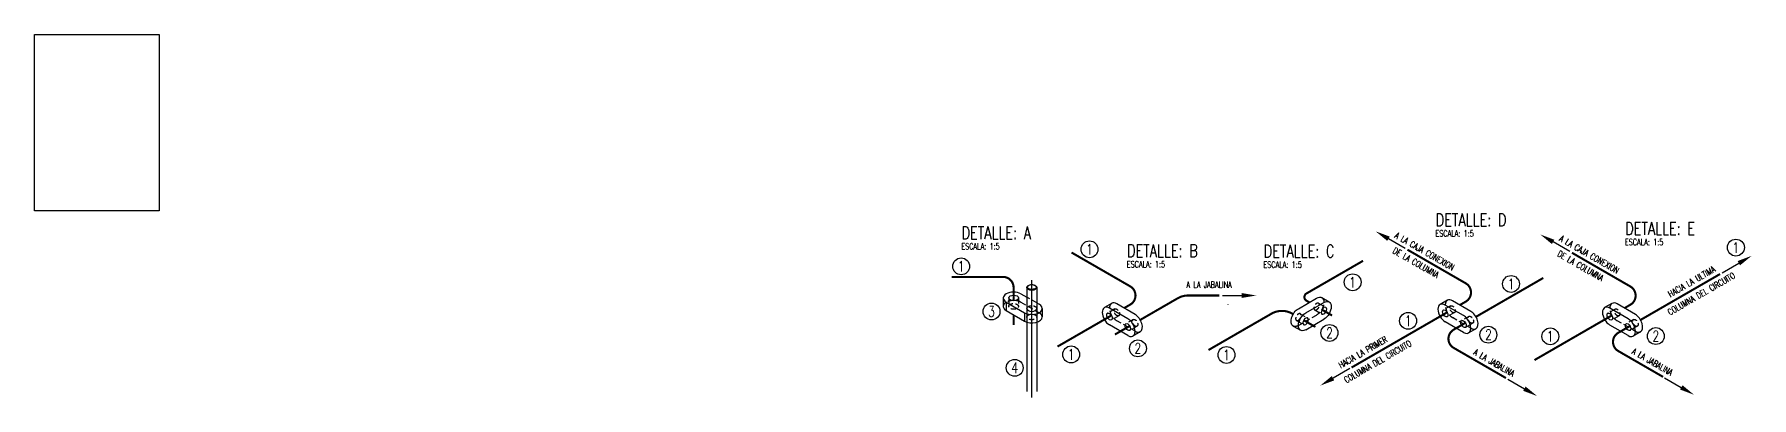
# Model space of a CAD drawing. Header units: millimetres. Extents: x 34002 to 70827, y 19117 to 33202.
# Drawn here: x 47272 to 51345, y 32340 to 33202 of the extents above; entities that cross this region are included whole.
import ezdxf
from ezdxf.enums import TextEntityAlignment as Align

# ---------------------------------------------------------------- set-up
doc = ezdxf.new("R2010")
doc.units = ezdxf.units.MM
doc.linetypes.add('CENTER', pattern=[2, 1.25, -0.25, 0.25, -0.25])
doc.linetypes.add('DASHED', pattern=[19.05, 12.7, -6.35])
doc.layers.add('0-DIM1-25', color=7, linetype='Continuous')
doc.layers.add('0-Puesta Tierra', color=140, linetype='Continuous')
doc.styles.add('SIMPLEX', font='simplex.shx', dxfattribs={"width": 0.75})
picture_1 = doc.add_image_def('image1.jpg', size_in_pixel=(3296, 2331))

msp = doc.modelspace()

# ---------------------------------------------------------------- texts
at = {"color": 6, "style": 'SIMPLEX', "width": 0.75}
for s, p in [('DETALLE: D', (50595.239, 32746.923)), ('DETALLE: E', (51044.621, 32726.39)), ('DETALLE: A', (49470.656, 32716.245)), ('DETALLE: B', (49863.073, 32673.868)), ('DETALLE: C', (50187.341, 32672.711))]:
    msp.add_text(s, height=30, dxfattribs=at).set_placement(p)
at = {"color": 50, "style": 'SIMPLEX', "width": 0.75}
for s, rotation, p in [('A LA CAJA CONEXION', 330, (50496.58, 32720.678)), ('A LA CAJA CONEXION', 330, (50887.02, 32713.234)), ('DE LA COLUMNA', 330, (50492.157, 32684.407)), ('DE LA COLUMNA', 330, (50882.598, 32676.964)), ('HACIA LA ULTIMA', 30, (51152.277, 32577.759)), ('COLUMNA DEL CIRCUITO', 30, (51151.271, 32535.175)), ('HACIA LA PRIMER', 30, (50370.52, 32409.217)), ('COLUMNA DEL CIRCUITO', 30, (50383.716, 32374.115)), ('A LA JABALINA', 330, (50683.766, 32443.392)), ('A LA JABALINA', 330, (51059.183, 32445.543))]:
    msp.add_text(s, height=15, rotation=rotation, dxfattribs=at).set_placement(p)
for s, p in [('ESCALA: 1:5', (50594.787, 32722.271)), ('ESCALA: 1:5', (51044.169, 32701.738)), ('ESCALA: 1:5', (49470.204, 32691.593)), ('ESCALA: 1:5', (49862.62, 32649.215)), ('ESCALA: 1:5', (50186.889, 32648.058)), ('A LA JABALINA', (50004.385, 32600.882))]:
    msp.add_text(s, height=15, dxfattribs=at).set_placement(p)
at = {"layer": '0-DIM1-25', "color": 2, "style": 'SIMPLEX', "width": 0.75}
for s, p in [('1', (51307.562, 32696.191)), ('1', (49774.248, 32692.167)), ('1', (49470.037, 32651.68)), ('1', (50398.495, 32613.929)), ('1', (50774.165, 32609.876)), ('3', (49542.078, 32544.68)), ('2', (50343.434, 32493.744)), ('1', (50529.983, 32522.549)), ('2', (49889.234, 32457.121)), ('2', (50720.427, 32489.514)), ('1', (50867.333, 32485.666)), ('2', (51117.543, 32486.299)), ('4', (49596.964, 32410.903)), ('1', (49730.94, 32442.748)), ('1', (50099.332, 32441.503))]:
    msp.add_text(s, height=25, dxfattribs=at).set_placement(p, align=Align.MIDDLE)

# ---------------------------------------------------------------- linework, layer by layer
at = {"color": 7}
for p, q in [((50523.094, 32694.38), (50483.516, 32717.231)), ((50913.535, 32686.937), (50873.956, 32709.787)), ((51274.985, 32636.395), (51314.563, 32659.246)), ((50089.462, 32582.593), (50135.163, 32582.593)), ((50391.553, 32409.14), (50351.975, 32386.289)), ((50766.312, 32384.257), (50805.891, 32361.407)), ((51138.384, 32387.349), (51177.963, 32364.498))]:
    msp.add_line(p, q, dxfattribs=at)
at = {"color": 251}
msp.add_line((50103.59, 32561.187), (50103.59, 32561.718), dxfattribs=at)
at = {"color": 7}
for points in [[(50480.599, 32712.179), (50486.432, 32722.283), (50453.205, 32734.731)], [(50871.039, 32704.736), (50876.873, 32714.839), (50843.645, 32727.287)], [(51311.647, 32664.298), (51317.48, 32654.194), (51344.874, 32676.746)], [(50135.163, 32588.427), (50135.163, 32576.76), (50170.163, 32582.593)], [(50354.891, 32381.238), (50349.058, 32391.341), (50321.664, 32368.789)], [(50808.808, 32366.458), (50802.974, 32356.355), (50836.202, 32343.907)], [(51180.88, 32369.55), (51175.046, 32359.447), (51208.274, 32346.998)]]:
    msp.add_solid(points, dxfattribs=at)
at = {"layer": '0-DIM1-25', "color": 1}
for centre in [(49774.248, 32692.167), (51307.562, 32696.191), (49470.037, 32651.68), (50398.495, 32613.929), (50774.165, 32609.876), (49542.078, 32544.68), (50343.434, 32493.744), (50529.983, 32522.549), (50720.427, 32489.514), (50867.333, 32485.666), (51117.543, 32486.299), (49889.234, 32457.121), (49596.964, 32410.903), (49730.94, 32442.748), (50099.332, 32441.503)]:
    msp.add_circle(centre, 20, dxfattribs=at)
at = {"layer": '0-Puesta Tierra', "color": 1}
for p, q in [((49611.61, 32586.672), (49625.956, 32578.39)), ((49625.956, 32601.672), (49625.956, 32354.466)), ((49649.226, 32601.672), (49649.226, 32354.466)), ((49569.795, 32576.672), (49569.795, 32556.672)), ((49576.969, 32566.672), (49620.27, 32541.672)), ((49576.969, 32566.672), (49576.969, 32546.672)), ((49576.969, 32546.672), (49620.27, 32521.672)), ((49649.226, 32564.955), (49654.911, 32561.672)), ((49662.086, 32551.672), (49662.086, 32531.672)), ((49826.891, 32563.806), (49809.571, 32553.806)), ((49865.119, 32527.593), (49821.818, 32552.593)), ((49882.44, 32537.593), (49839.139, 32562.593)), ((50269.776, 32551.282), (50313.077, 32576.282)), ((50287.096, 32541.282), (50330.398, 32566.282)), ((50325.325, 32577.495), (50342.645, 32567.495)), ((50623.225, 32571.18), (50605.904, 32561.18)), ((50661.453, 32534.967), (50618.152, 32559.967)), ((50678.774, 32544.967), (50635.472, 32569.967)), ((51013.544, 32563.737), (50996.224, 32553.737)), ((51051.772, 32527.524), (51008.471, 32552.524)), ((51069.093, 32537.524), (51025.792, 32562.524)), ((49620.27, 32541.672), (49620.27, 32521.672)), ((49865.119, 32487.593), (49821.818, 32512.593)), ((50257.528, 32510.069), (50274.849, 32500.069)), ((50287.096, 32501.282), (50330.398, 32526.282)), ((50661.453, 32494.967), (50618.152, 32519.967)), ((50691.021, 32503.754), (50673.701, 32493.754)), ((51051.772, 32487.524), (51008.471, 32512.524)), ((49894.687, 32496.38), (49877.367, 32486.38)), ((51081.34, 32496.311), (51064.02, 32486.311))]:
    msp.add_line(p, q, dxfattribs=at)
at = {"layer": '0-Puesta Tierra', "color": 1, "linetype": 'CENTER'}
msp.add_line((49637.591, 32340.156), (49637.591, 32618.562), dxfattribs=at)
at = {"layer": '0-Puesta Tierra', "color": 251, "linetype": 'DASHED'}
for p, q in [((49582.655, 32576.672), (49582.655, 32556.672)), ((49605.925, 32576.672), (49605.925, 32556.672)), ((49611.61, 32566.672), (49654.911, 32541.672)), ((49649.226, 32564.955), (49625.956, 32578.39)), ((49834.546, 32550.548), (49817.225, 32540.548)), ((50308.484, 32548.327), (50325.805, 32538.327)), ((50317.67, 32564.237), (50334.991, 32554.237)), ((50630.88, 32557.922), (50613.559, 32547.922)), ((51021.199, 32550.479), (51003.878, 32540.479)), ((49843.731, 32534.638), (49826.411, 32524.638)), ((49882.44, 32497.593), (49839.139, 32522.593)), ((49877.847, 32525.548), (49860.527, 32515.548)), ((49887.033, 32509.638), (49869.712, 32499.638)), ((50265.183, 32523.327), (50282.504, 32513.327)), ((50269.776, 32511.282), (50313.077, 32536.282)), ((50274.369, 32539.237), (50291.689, 32529.237)), ((50640.065, 32542.012), (50622.745, 32532.012)), ((50678.774, 32504.967), (50635.472, 32529.967)), ((50674.181, 32532.922), (50656.86, 32522.922)), ((50683.366, 32517.012), (50666.046, 32507.012)), ((51030.384, 32534.569), (51013.064, 32524.569)), ((51069.093, 32497.524), (51025.792, 32522.524)), ((51064.5, 32525.479), (51047.18, 32515.479)), ((51073.686, 32509.569), (51056.365, 32499.569))]:
    msp.add_line(p, q, dxfattribs=at)
at = {"layer": '0-Puesta Tierra', "color": 160, "linetype": 'Continuous', "ltscale": 5, "const_width": 5}
for points in [[(49856.459, 32552.593), (49870.921, 32560.943, 0.57735027), (49870.921, 32604.244), (49731.915, 32684.499)], [(50295.757, 32566.282), (50289.106, 32570.122, -0.57735027), (50289.106, 32587.442), (50423.178, 32664.849)], [(50528.435, 32691.297), (50666.849, 32611.384, -0.57172975), (50666.85, 32568.083), (50652.793, 32559.967)], [(50918.711, 32683.945), (51057.168, 32603.94, -0.57735027), (51057.168, 32560.639), (51043.112, 32552.524)], [(49594.29, 32569.955), (49594.29, 32601.672, 0.41421356), (49569.29, 32626.672), (49447.594, 32626.672)], [(50081.967, 32582.593), (50008.421, 32582.593, 0.1316525), (49983.421, 32575.894), (49894.687, 32524.664)], [(50056.623, 32453.218), (50205.805, 32539.348, -0.26794919), (50255.805, 32539.348), (50257.528, 32538.353)], [(50666.046, 32517.619), (50638.185, 32501.533, 0.57735027), (50638.185, 32458.232), (50762.138, 32386.668)], [(51134.79, 32389.424), (51028.504, 32450.789, -0.57735027), (51028.504, 32494.09), (51056.365, 32510.175)]]:
    msp.add_lwpolyline(points, format="xyb", dxfattribs=at)
for points in [[(50850.689, 32624.222), (50691.021, 32532.038)], [(51081.34, 32524.595), (51269.965, 32633.497)], [(50349.763, 32535.102), (50325.805, 32548.934)], [(50622.745, 32542.619), (50395.855, 32411.624)], [(49594.29, 32512.408), (49594.29, 32536.672)], [(49698.502, 32461.396), (49826.411, 32535.245)], [(49869.712, 32510.245), (49834.758, 32490.064)], [(50282.504, 32523.934), (50310.225, 32507.929)], [(51013.064, 32535.175), (50829.717, 32429.32)]]:
    msp.add_lwpolyline(points, dxfattribs=at)
at = {"layer": '0-Puesta Tierra', "color": 1}
for centre, major_axis, start_param, end_param in [((49594.29, 32576.672), (-24.495, 0), 3.92699082, 7.06858347), ((49594.29, 32556.672), (-24.495, 0), 6.28318531, 7.06858347), ((49637.591, 32551.672), (-24.495, 0), 0.78539816, 3.92699082), ((49637.591, 32551.672), (-11.635, 0), 0, 3.14159265), ((49821.818, 32532.593), (12.247, -21.213), 2.35619449, 5.49778714), ((49839.139, 32542.593), (12.247, -21.213), 2.35619449, 3.14159265), ((50618.152, 32539.967), (12.247, -21.213), 2.35619449, 5.49778714), ((50635.472, 32549.967), (12.247, -21.213), 2.35619449, 3.14159265), ((50678.774, 32524.967), (12.247, -21.213), 6.28318531, 8.6393798), ((51008.471, 32532.524), (12.247, -21.213), 2.35619449, 5.49778714), ((51025.792, 32542.524), (12.247, -21.213), 2.35619449, 3.14159265), ((49637.591, 32531.672), (-24.495, 0), 0.78539816, 3.14159265), ((49865.119, 32507.593), (12.247, -21.213), 5.49778714, 8.6393798), ((49882.44, 32517.593), (12.247, -21.213), 6.28318531, 8.6393798), ((50661.453, 32514.967), (12.247, -21.213), 5.49778714, 8.6393798), ((51051.772, 32507.524), (12.247, -21.213), 5.49778714, 8.6393798), ((51069.093, 32517.524), (12.247, -21.213), 6.28318531, 8.6393798)]:
    msp.add_ellipse(centre, major_axis=major_axis, ratio=0.57735027, start_param=start_param, end_param=end_param, dxfattribs=at)
for centre, major_axis in [((49637.591, 32601.672), (-11.635, 0)), ((49594.29, 32576.672), (-11.635, 0)), ((50618.152, 32539.967), (4.593, -7.955)), ((49821.818, 32532.593), (4.593, -7.955)), ((49865.119, 32507.593), (4.593, -7.955)), ((50661.453, 32514.967), (4.593, -7.955)), ((51008.471, 32532.524), (4.593, -7.955)), ((51051.772, 32507.524), (4.593, -7.955))]:
    msp.add_ellipse(centre, major_axis=major_axis, ratio=0.57735027, dxfattribs=at)
at = {"layer": '0-Puesta Tierra', "color": 251, "linetype": 'DASHED'}
for centre, major_axis, start_param, end_param in [((49594.29, 32556.672), (-24.495, 0), 3.92699082, 6.28318531), ((49839.139, 32542.593), (12.247, -21.213), 3.14159265, 5.49778714), ((50635.472, 32549.967), (12.247, -21.213), 3.14159265, 5.49778714), ((51025.792, 32542.524), (12.247, -21.213), 3.14159265, 5.49778714), ((49637.591, 32531.672), (-24.495, 0), 3.14159265, 3.92699082), ((50678.774, 32524.967), (12.247, -21.213), 5.49778714, 6.28318531), ((49882.44, 32517.593), (12.247, -21.213), 5.49778714, 6.28318531), ((51069.093, 32517.524), (12.247, -21.213), 5.49778714, 6.28318531)]:
    msp.add_ellipse(centre, major_axis=major_axis, ratio=0.57735027, start_param=start_param, end_param=end_param, dxfattribs=at)
for centre, major_axis in [((49594.29, 32556.672), (-11.635, 0)), ((49839.139, 32542.593), (4.593, -7.955)), ((50635.472, 32549.967), (4.593, -7.955)), ((51025.792, 32542.524), (4.593, -7.955)), ((49637.591, 32531.672), (-11.635, 0)), ((49882.44, 32517.593), (4.593, -7.955)), ((50678.774, 32524.967), (4.593, -7.955)), ((51069.093, 32517.524), (4.593, -7.955))]:
    msp.add_ellipse(centre, major_axis=major_axis, ratio=0.57735027, dxfattribs=at)
at = {"layer": '0-Puesta Tierra', "color": 251, "linetype": 'DASHED', "extrusion": (0, 0, -1)}
for centre, major_axis, start_param, end_param in [((49637.591, 32551.672), (-11.635, 0), 0, 3.14159265), ((50313.077, 32556.282), (-12.247, -21.213), 3.14159265, 5.49778714), ((50269.776, 32531.282), (-12.247, -21.213), 5.49778714, 6.28318531)]:
    msp.add_ellipse(centre, major_axis=major_axis, ratio=0.57735027, start_param=start_param, end_param=end_param, dxfattribs=at)
at = {"layer": '0-Puesta Tierra', "color": 1, "extrusion": (0, 0, -1)}
for centre, start_param, end_param in [((50269.776, 32531.282), 6.28318531, 8.6393798), ((50313.077, 32556.282), 2.35619449, 3.14159265), ((50330.398, 32546.282), 2.35619449, 5.49778714), ((50287.096, 32521.282), 5.49778714, 8.6393798)]:
    msp.add_ellipse(centre, major_axis=(-12.247, -21.213), ratio=0.57735027, start_param=start_param, end_param=end_param, dxfattribs=at)
at = {"layer": '0-Puesta Tierra', "color": 251, "linetype": 'DASHED', "extrusion": (0, 0, -1)}
for centre in [(50313.077, 32556.282), (50269.776, 32531.282)]:
    msp.add_ellipse(centre, major_axis=(-4.593, -7.955), ratio=0.57735027, dxfattribs=at)
at = {"layer": '0-Puesta Tierra', "color": 1, "extrusion": (0, 0, -1)}
for centre in [(50330.398, 32546.282), (50287.096, 32521.282)]:
    msp.add_ellipse(centre, major_axis=(-4.593, -7.955), ratio=0.57735027, dxfattribs=at)
at = {"layer": '0-Puesta Tierra', "color": 7}
msp.add_open_spline([(49626.956, 32602.672), (49626.956, 32602.24), (49627.052, 32601.805), (49627.46, 32600.92), (49627.775, 32600.47), (49628.638, 32599.602), (49629.184, 32599.184), (49630.475, 32598.432), (49631.218, 32598.098), (49632.846, 32597.547), (49633.73, 32597.331), (49636.026, 32596.965), (49637.484, 32596.902), (49640.326, 32597.098), (49641.71, 32597.358), (49644.175, 32598.15), (49645.255, 32598.682), (49646.701, 32599.727), (49647.182, 32600.202), (49647.871, 32601.162), (49648.08, 32601.643), (49648.263, 32602.583), (49648.241, 32603.047), (49647.961, 32603.994), (49647.698, 32604.478), (49646.899, 32605.432), (49646.363, 32605.897), (49645.05, 32606.742), (49644.273, 32607.12), (49642.548, 32607.741), (49641.599, 32607.985), (49639.613, 32608.31), (49638.576, 32608.392), (49636.142, 32608.386), (49634.747, 32608.227), (49632.177, 32607.628), (49631.004, 32607.188), (49629.268, 32606.229), (49628.629, 32605.748), (49627.66, 32604.743), (49627.331, 32604.223), (49627.017, 32603.364), (49626.956, 32603.018), (49626.956, 32602.672)], degree=3, knots=[0, 0, 0, 0, 0.26026663, 0.26026663, 0.52053327, 0.52053327, 0.7807999, 0.7807999, 1.04106653, 1.04106653, 1.30133317, 1.30133317, 1.68995718, 1.68995718, 2.07858119, 2.07858119, 2.4672052, 2.4672052, 2.74844022, 2.74844022, 3.02967525, 3.02967525, 3.31091027, 3.31091027, 3.5921453, 3.5921453, 3.87338032, 3.87338032, 4.15461535, 4.15461535, 4.43585037, 4.43585037, 4.7170854, 4.7170854, 5.09612189, 5.09612189, 5.47515838, 5.47515838, 5.77524824, 5.77524824, 6.0753381, 6.0753381, 6.28318531, 6.28318531, 6.28318531, 6.28318531], dxfattribs=at)

msp.set_redraw_order([(e.dxf.handle, doc.entitydb.next_handle()) for e in msp.query("TEXT MTEXT ATTDEF DIMENSION ARC_DIMENSION")])  # texts and dimensions are drawn at this point

# ---------------------------------------------------------------- pictures from other files: only their frames are drawn
image = msp.add_image(picture_1, insert=(47271.731, 33202.217), size_in_units=(418.592, 296.037), rotation=-90)
image.dxf.flags = 7

doc.saveas('drawing.dxf')
